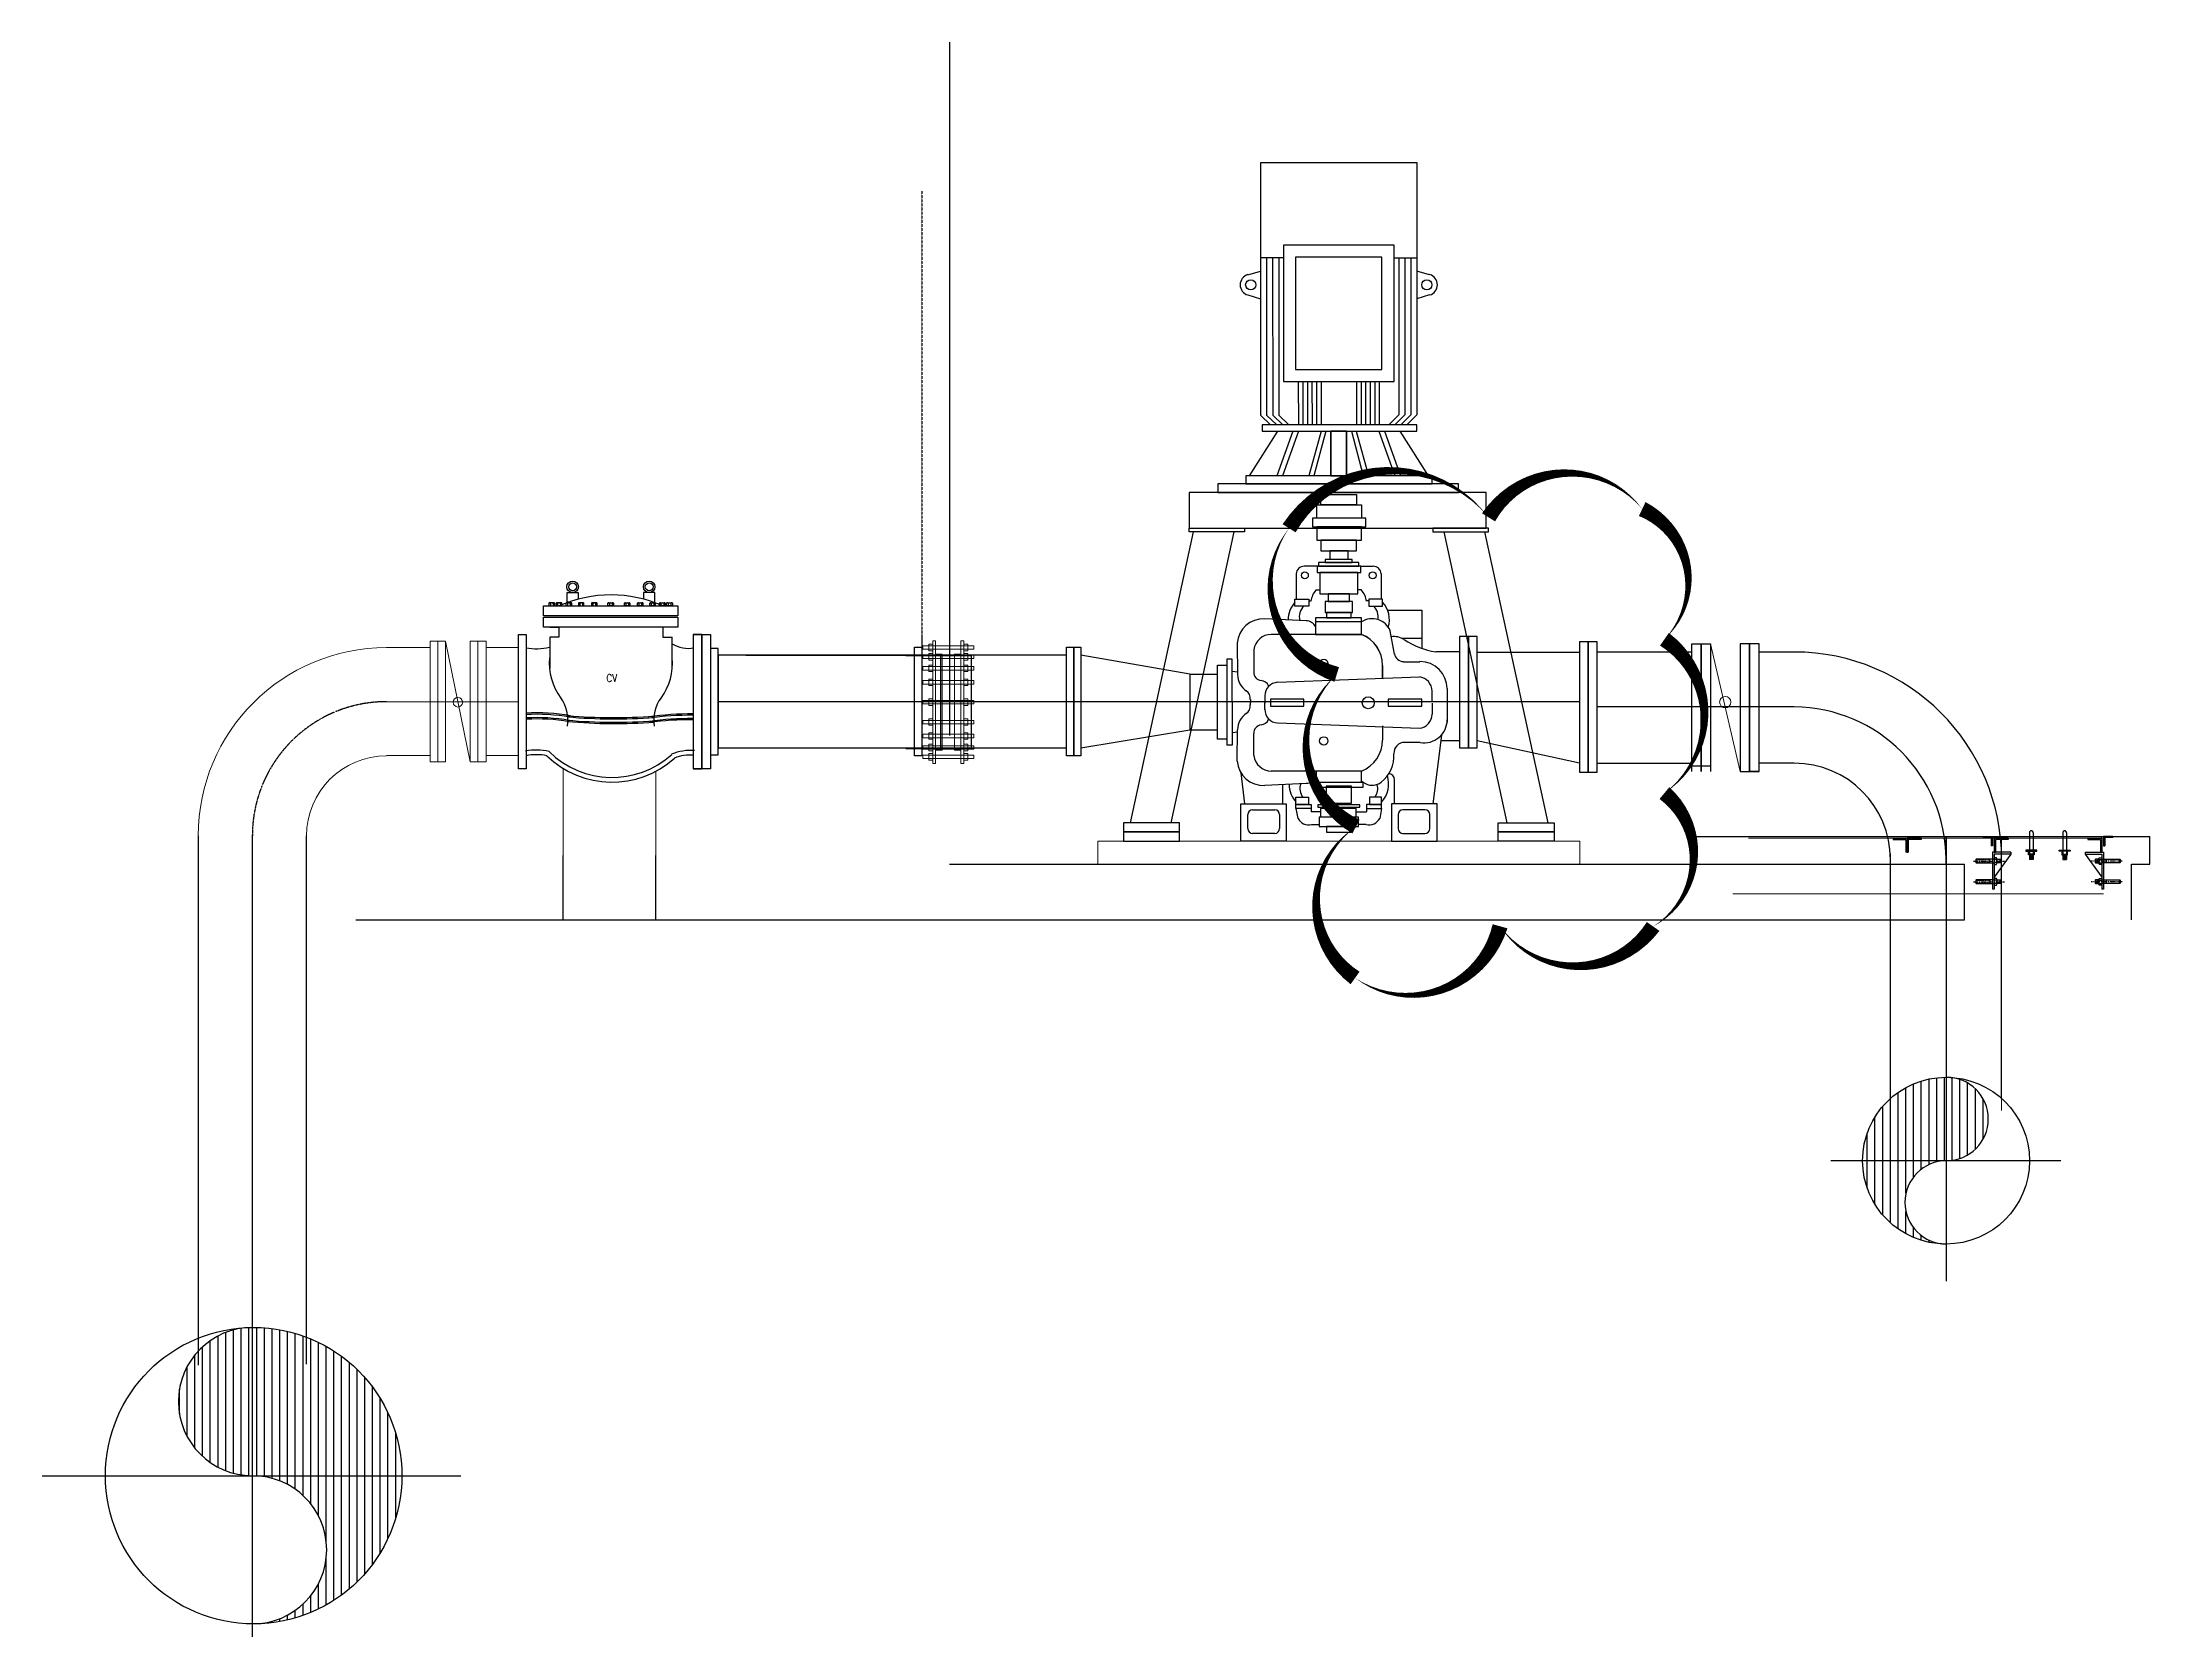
# Model space of a CAD drawing. Header units: inches. Extents: x 65545 to 131389, y 89316 to 140293.
# Drawn here: x 65545 to 76916, y 118608 to 127215 of the extents above; entities that cross this region are included whole.
import ezdxf

# ---------------------------------------------------------------- set-up
doc = ezdxf.new("R2010")
doc.units = ezdxf.units.IN
doc.header["$MEASUREMENT"] = 0
for name, pattern in [('CENTER', [2, 1.25, -0.25, 0.25, -0.25]), ('HIDDEN', [0.375, 0.25, -0.125]), ('HIDDEN2', [0.1875, 0.125, -0.0625])]:
    doc.linetypes.add(name, pattern=pattern)
for name, color, linetype in [('1', 1, 'CENTER'), ('M-HVAC-DUCT-NEW', 5, 'Continuous'), ('M-HVAC-EQPM-NEW', 5, 'Continuous'), ('M-X-BKGD', 8, 'Continuous')]:
    doc.layers.add(name, color=color, linetype=linetype)
doc.layers.add('DIM', color=251, linetype='Continuous', lineweight=0)
doc.layers.add('MECHANICAL', color=8, linetype='Continuous', lineweight=0)
doc.styles.add('SIMPLEX', font='simplex.shx')

msp = doc.modelspace()

# ---------------------------------------------------------------- texts
at = {"layer": 'M-X-BKGD', "color": 8, "style": 'SIMPLEX', "width": 0.85}
msp.add_text('CV', height=41, dxfattribs=at).set_placement((68589, 123762))

# ---------------------------------------------------------------- blocks, each defined once
blk = doc.blocks.new('FLATONTOP2')
at = {"color": 170}
for p, q in [((114666, 200998), (115219, 200998)), ((115219, 200398), (114666, 200518))]:
    blk.add_line(p, q, dxfattribs=at)
for points in [[(114666, 200481), (114666, 201082), (114619, 201082), (114619, 200481)], [(115266, 200350), (115266, 201053), (115219, 201053), (115219, 200350)]]:
    blk.add_lwpolyline(points, close=True, dxfattribs=at)

# ---------------------------------------------------------------- hatches: boundary and pattern name
at = {"layer": 'M-X-BKGD'}
h = msp.add_hatch(dxfattribs=at)
h.set_pattern_fill('ANSI31', color=8, scale=333.3333, angle=45, style=0)
h.set_pattern_definition([(90, (25807.65, 86122.216), (-41.666663, 7e-15), [])])
h.paths.add_polyline_path([(75819, 121628, -0.00354), (75825, 121627, -0.985937), (75819, 121178)])
h.paths.add_polyline_path([(75819, 121628), (75819, 121178), (75366, 121178, -0.416289)])
h.paths.add_polyline_path([(75366, 121178), (75819, 121178, 1), (75819, 120728, -0.416289)])
h = msp.add_hatch(dxfattribs=at)
h.set_pattern_fill('ANSI31', color=8, scale=333.3333, angle=45, style=0)
h.set_pattern_definition([(90, (26910.65, 86122.216), (-41.666663, 7e-15), [])])
h.paths.add_polyline_path([(66680, 120278, 0.00354), (66669, 120278, 0.985937), (66680, 119478)])
h.paths.add_polyline_path([(66680, 120278), (66680, 119478), (67486, 119478, 0.416289)])
h.paths.add_polyline_path([(67486, 119478), (66680, 119478, -1), (66680, 118678, 0.416289)])

# ---------------------------------------------------------------- linework, layer by layer
at = {"layer": '1', "color": 8, "linetype": 'HIDDEN2', "ltscale": 5}
for p, q in [((70290, 126410), (70290, 123957)), ((70290, 124053), (70290, 123902))]:
    msp.add_line(p, q, dxfattribs=at)
at = {"layer": '1', "color": 8}
msp.add_arc((67403, 122931), 724, 90, 180, dxfattribs=at)
at = {"layer": 'DIM', "color": 8, "lineweight": 0}
for p, q in [((67721, 123982), (67854, 123331)), ((67896, 123368), (67896, 123944))]:
    msp.add_line(p, q, dxfattribs=at)
msp.add_circle((67788, 123652), 25.7, dxfattribs=at)
at = {"layer": 'M-HVAC-DUCT-NEW', "color": 2}
msp.add_lwpolyline([(72272, 124591, 0, 83, 0.520567), (72529, 123802, 0, 83, 0.520567), (72633, 122981, 0, 83, 0.520567), (72628, 122164, 0, 83, 0.520567), (73410, 122443, 0, 83, 0.520567), (74236, 122442, 0, 83, 0.520567), (74297, 123162, 0, 83, 0.520567), (74297, 123992, 0, 83, 0.520567), (74177, 124695, 0, 83, 0.520567), (73348, 124650, 0, 83, 0.520567)], format="xyseb", close=True, dxfattribs=at)
at = {"layer": 'M-HVAC-EQPM-NEW', "color": 8}
for p, q in [((69341, 123906), (70252, 123906)), ((74997, 123627), (73934, 123627)), ((69380, 123406), (70252, 123406)), ((68355, 122478), (68355, 122825)), ((68855, 122478), (68855, 122825))]:
    msp.add_line(p, q, dxfattribs=at)
at = {"layer": 'M-X-BKGD', "color": 8}
for p, q in [((70440, 127215), (70440, 123957)), ((72120, 126050), (72120, 126565)), ((72120, 126565), (72962, 126565)), ((72962, 126565), (72962, 126050)), ((72118, 126050), (72118, 125202)), ((72242, 126050), (72118, 126050)), ((72150, 126050), (72151, 125202)), ((72183, 126050), (72184, 125202)), ((72216, 126050), (72216, 125202)), ((72838, 126050), (72962, 126050)), ((72864, 126050), (72864, 125203)), ((72896, 126050), (72896, 125203)), ((72929, 126050), (72929, 125203)), ((72962, 126050), (72962, 125203)), ((72050, 125959), (72118, 125979)), ((73030, 125959), (72962, 125979)), ((72050, 125850), (72118, 125830)), ((73030, 125850), (72962, 125830)), ((72321, 125382), (72322, 125149)), ((72346, 125382), (72346, 125149)), ((72371, 125382), (72371, 125149)), ((72395, 125382), (72396, 125149)), ((72420, 125382), (72420, 125149)), ((72445, 125382), (72445, 125149)), ((72635, 125383), (72635, 125149)), ((72660, 125383), (72660, 125149)), ((72684, 125383), (72684, 125149)), ((72709, 125383), (72709, 125149)), ((72734, 125383), (72734, 125149)), ((72758, 125383), (72758, 125149)), ((72118, 125202), (72172, 125149)), ((72151, 125202), (72205, 125149)), ((72184, 125202), (72238, 125149)), ((72216, 125202), (72270, 125149)), ((72864, 125203), (72810, 125149)), ((72896, 125203), (72842, 125149)), ((72929, 125203), (72875, 125149)), ((72962, 125203), (72908, 125149)), ((72209, 125115), (72056, 124874)), ((72292, 125115), (72206, 124874)), ((72323, 125115), (72237, 124874)), ((72445, 125115), (72378, 124874)), ((72470, 125115), (72406, 124874)), ((72608, 125115), (72672, 124874)), ((72634, 125115), (72701, 124874)), ((72756, 125115), (72842, 124874)), ((72787, 125115), (72873, 124874)), ((72870, 125115), (73022, 124874)), ((71754, 124572), (71414, 123001)), ((71974, 124572), (71634, 123001)), ((73106, 124572), (73446, 123001)), ((73327, 124572), (73667, 123001)), ((72311, 124346), (72311, 124208)), ((72421, 124386), (72354, 124386)), ((72643, 124352), (72437, 124352)), ((72437, 124352), (72437, 124237)), ((72643, 124237), (72643, 124352)), ((72659, 124386), (72726, 124386)), ((72769, 124346), (72769, 124208)), ((68287, 124186), (68287, 124172)), ((68302, 124186), (68302, 124172)), ((68326, 124186), (68326, 124172)), ((68341, 124186), (68341, 124172)), ((68379, 124186), (68379, 124172)), ((68394, 124186), (68394, 124172)), ((68445, 124186), (68445, 124172)), ((68460, 124186), (68460, 124172)), ((68516, 124186), (68516, 124172)), ((68531, 124186), (68531, 124172)), ((68605, 124186), (68605, 124172)), ((68620, 124186), (68620, 124172)), ((68693, 124186), (68693, 124172)), ((68708, 124186), (68708, 124172)), ((68764, 124186), (68764, 124172)), ((68779, 124186), (68779, 124172)), ((68830, 124186), (68830, 124172)), ((68845, 124186), (68845, 124172)), ((68883, 124186), (68883, 124172)), ((68898, 124186), (68898, 124172)), ((68922, 124186), (68922, 124172)), ((68937, 124186), (68937, 124172)), ((72303, 124208), (72378, 124208)), ((72303, 124171), (72303, 124208)), ((72378, 124171), (72303, 124171)), ((72378, 124208), (72378, 124171)), ((72378, 124199), (72389, 124199)), ((72417, 124258), (72437, 124258)), ((72437, 124237), (72643, 124237)), ((72614, 124195), (72466, 124195)), ((72466, 124195), (72466, 124137)), ((72597, 124237), (72483, 124237)), ((72483, 124237), (72483, 124195)), ((72483, 124195), (72597, 124195)), ((72597, 124195), (72597, 124237)), ((72614, 124137), (72614, 124195)), ((72663, 124258), (72643, 124258)), ((72702, 124199), (72690, 124199)), ((72776, 124208), (72702, 124208)), ((72702, 124208), (72702, 124171)), ((72702, 124171), (72776, 124171)), ((72776, 124171), (72776, 124208)), ((70440, 124053), (70440, 123473)), ((72364, 124091), (72141, 124102)), ((72415, 124108), (72415, 124018)), ((72663, 124108), (72415, 124108)), ((72663, 124086), (72415, 124086)), ((72466, 124137), (72614, 124137)), ((72606, 124137), (72474, 124137)), ((72474, 124137), (72474, 124108)), ((72474, 124108), (72606, 124108)), ((72606, 124108), (72606, 124137)), ((72663, 124018), (72663, 124108)), ((72803, 124149), (72988, 124149)), ((72988, 124149), (72988, 123943)), ((70290, 124002), (70290, 123481)), ((71992, 123971), (71994, 123802)), ((72415, 124018), (72176, 124018)), ((72415, 124018), (72663, 124018)), ((72663, 124018), (72415, 124018)), ((72840, 123912), (72818, 124037)), ((72878, 123998), (72988, 123998)), ((71965, 123884), (71936, 123884)), ((71936, 123884), (71936, 123421)), ((71965, 123653), (71965, 123884)), ((72081, 123935), (72081, 123815)), ((72776, 123851), (72776, 123781)), ((72776, 123781), (72776, 123851)), ((72889, 123871), (72978, 123871)), ((73192, 123924), (73063, 123924)), ((71993, 123815), (71965, 123818)), ((72975, 123788), (72210, 123759)), ((73043, 123653), (73043, 123712)), ((73124, 123726), (73124, 123545)), ((69192, 123656), (73839, 123656)), ((71965, 123653), (71965, 123421)), ((72063, 123666), (72063, 123650)), ((72063, 123639), (72063, 123655)), ((72141, 123686), (72141, 123648)), ((72141, 123613), (72141, 123651)), ((72352, 123668), (72171, 123668)), ((72171, 123668), (72171, 123631)), ((72171, 123631), (72352, 123631)), ((72352, 123631), (72352, 123668)), ((72988, 123668), (72807, 123668)), ((72807, 123668), (72807, 123631)), ((72807, 123631), (72988, 123631)), ((72988, 123631), (72988, 123668)), ((73043, 123647), (73043, 123588)), ((73124, 123651), (73124, 123557)), ((71993, 123490), (71965, 123487)), ((71992, 123334), (71994, 123503)), ((72081, 123364), (72081, 123484)), ((72975, 123511), (72210, 123540)), ((72776, 123524), (72776, 123448)), ((71965, 123421), (71936, 123421)), ((72979, 123435), (72895, 123435)), ((73094, 123475), (73048, 123103)), ((73192, 123443), (73090, 123443)), ((72012, 123272), (72032, 123103)), ((72415, 123281), (72176, 123281)), ((72663, 123281), (72415, 123281)), ((72663, 123281), (72418, 123281)), ((72418, 123281), (72418, 123220)), ((72663, 123220), (72663, 123281)), ((72364, 123214), (72141, 123203)), ((72239, 123103), (72239, 123208)), ((72411, 123192), (72411, 123220)), ((72411, 123220), (72669, 123220)), ((72669, 123192), (72411, 123192)), ((72608, 123199), (72472, 123199)), ((72472, 123199), (72472, 123107)), ((72608, 123107), (72608, 123199)), ((72669, 123220), (72669, 123192)), ((72841, 123103), (72841, 123232)), ((72011, 123103), (72257, 123103)), ((72011, 122903), (72011, 123103)), ((72050, 122970), (72050, 123046)), ((72075, 123072), (72195, 123072)), ((72221, 123046), (72221, 122970)), ((72257, 123103), (72257, 122903)), ((72309, 123140), (72376, 123140)), ((72309, 123101), (72309, 123140)), ((72376, 123101), (72309, 123101)), ((72309, 123101), (72391, 123101)), ((72309, 123078), (72309, 123101)), ((72391, 123078), (72309, 123078)), ((72309, 123078), (72320, 123025)), ((72376, 123140), (72376, 123101)), ((72391, 123101), (72391, 123078)), ((72391, 123078), (72391, 123060)), ((72442, 123060), (72391, 123060)), ((72653, 123098), (72427, 123098)), ((72427, 123098), (72427, 123085)), ((72427, 123085), (72653, 123085)), ((72646, 123031), (72434, 123031)), ((72434, 123031), (72434, 122982)), ((72634, 123079), (72442, 123079)), ((72442, 123079), (72442, 123031)), ((72472, 123107), (72608, 123107)), ((72489, 123085), (72489, 123079)), ((72491, 123107), (72491, 123098)), ((72588, 123079), (72588, 123085)), ((72589, 123098), (72589, 123107)), ((72634, 123031), (72634, 123079)), ((72634, 123060), (72689, 123060)), ((72646, 122982), (72646, 123031)), ((72653, 123085), (72653, 123098)), ((72771, 123101), (72689, 123101)), ((72689, 123101), (72689, 123078)), ((72689, 123078), (72771, 123078)), ((72689, 123078), (72689, 123060)), ((72771, 123140), (72705, 123140)), ((72705, 123140), (72705, 123101)), ((72705, 123101), (72771, 123101)), ((72771, 123078), (72761, 123025)), ((72771, 123101), (72771, 123140)), ((72771, 123078), (72771, 123101)), ((73070, 123103), (72824, 123103)), ((72824, 123103), (72824, 122903)), ((72860, 123046), (72860, 122970)), ((73005, 123072), (72886, 123072)), ((73031, 122970), (73031, 123046)), ((73070, 122903), (73070, 123103)), ((66679, 118608), (66679, 122936)), ((72195, 122944), (72075, 122944)), ((72392, 122992), (72434, 122992)), ((72434, 122982), (72646, 122982)), ((72607, 122982), (72474, 122982)), ((72474, 122982), (72474, 122951)), ((72474, 122951), (72607, 122951)), ((72607, 122951), (72607, 122982)), ((72688, 122992), (72646, 122992)), ((72886, 122944), (73005, 122944)), ((74416, 122928), (76916, 122928)), ((75531, 122918), (75606, 122918)), ((75531, 122918), (75531, 122912)), ((75606, 122918), (75606, 122843)), ((75681, 122918), (75606, 122918)), ((75606, 122918), (75606, 122843)), ((75681, 122918), (75681, 122912)), ((75816, 122928), (75816, 120527)), ((75816, 122778), (75816, 122928)), ((76016, 122928), (76066, 122928)), ((76016, 122928), (76016, 122922)), ((76016, 122922), (76060, 122922)), ((76060, 122922), (76060, 122878)), ((76066, 122928), (76066, 122878)), ((76151, 122918), (76076, 122918)), ((76076, 122918), (76076, 122843)), ((76151, 122918), (76151, 122912)), ((76266, 122948), (76266, 122848)), ((76286, 122948), (76286, 122848)), ((76446, 122948), (76446, 122848)), ((76466, 122948), (76466, 122848)), ((76581, 122918), (76656, 122918)), ((76581, 122918), (76581, 122912)), ((76656, 122918), (76656, 122928)), ((76656, 122918), (76656, 122843)), ((76716, 122928), (76666, 122928)), ((76666, 122928), (76666, 122878)), ((76716, 122922), (76672, 122922)), ((76672, 122922), (76672, 122878)), ((76716, 122928), (76716, 122922)), ((76916, 122778), (76916, 122928)), ((72257, 122903), (72011, 122903)), ((72824, 122903), (73070, 122903)), ((75531, 122912), (75600, 122912)), ((75600, 122912), (75600, 122843)), ((75606, 122843), (75600, 122843)), ((75606, 122843), (75612, 122843)), ((75681, 122912), (75612, 122912)), ((75612, 122912), (75612, 122843)), ((75978, 122805), (75976, 122803)), ((75976, 122803), (75976, 122787)), ((76076, 122805), (75978, 122805)), ((75978, 122785), (75978, 122805)), ((76066, 122878), (76060, 122878)), ((76166, 122843), (76066, 122843)), ((76066, 122843), (76066, 122643)), ((76076, 122843), (76082, 122843)), ((76166, 122833), (76076, 122833)), ((76076, 122833), (76076, 122643)), ((76166, 122833), (76076, 122708)), ((76089, 122803), (76076, 122803)), ((76151, 122912), (76082, 122912)), ((76082, 122912), (76082, 122843)), ((76090, 122782), (76090, 122808)), ((76090, 122805), (76108, 122805)), ((76090, 122805), (76090, 122785)), ((76108, 122805), (76110, 122803)), ((76108, 122785), (76108, 122805)), ((76110, 122803), (76110, 122787)), ((76166, 122843), (76166, 122833)), ((76291, 122833), (76261, 122833)), ((76265, 122825), (76285, 122825)), ((76265, 122821), (76285, 122821)), ((76265, 122817), (76285, 122817)), ((76265, 122813), (76285, 122813)), ((76265, 122809), (76285, 122809)), ((76266, 122848), (76266, 122828)), ((76266, 122828), (76266, 122803)), ((76266, 122805), (76286, 122805)), ((76286, 122803), (76266, 122803)), ((76267, 122827), (76284, 122827)), ((76267, 122823), (76284, 122823)), ((76267, 122819), (76284, 122819)), ((76267, 122815), (76284, 122815)), ((76267, 122811), (76284, 122811)), ((76267, 122807), (76284, 122807)), ((76286, 122848), (76286, 122828)), ((76286, 122828), (76286, 122803)), ((76441, 122833), (76471, 122833)), ((76446, 122848), (76446, 122828)), ((76446, 122828), (76446, 122803)), ((76466, 122825), (76446, 122825)), ((76466, 122821), (76446, 122821)), ((76466, 122817), (76446, 122817)), ((76466, 122813), (76446, 122813)), ((76466, 122809), (76446, 122809)), ((76466, 122805), (76446, 122805)), ((76446, 122803), (76466, 122803)), ((76464, 122827), (76447, 122827)), ((76464, 122823), (76447, 122823)), ((76464, 122819), (76447, 122819)), ((76464, 122815), (76447, 122815)), ((76464, 122811), (76447, 122811)), ((76464, 122807), (76447, 122807)), ((76466, 122848), (76466, 122828)), ((76466, 122828), (76466, 122803)), ((76566, 122843), (76666, 122843)), ((76566, 122843), (76566, 122833)), ((76566, 122833), (76656, 122833)), ((76566, 122833), (76656, 122708)), ((76581, 122912), (76650, 122912)), ((76623, 122805), (76621, 122803)), ((76621, 122803), (76621, 122787)), ((76641, 122805), (76623, 122805)), ((76623, 122785), (76623, 122805)), ((76641, 122782), (76641, 122808)), ((76641, 122805), (76641, 122785)), ((76642, 122803), (76656, 122803)), ((76650, 122912), (76650, 122843)), ((76656, 122843), (76650, 122843)), ((76656, 122833), (76656, 122643)), ((76656, 122805), (76754, 122805)), ((76666, 122878), (76672, 122878)), ((76666, 122843), (76666, 122643)), ((76679, 122805), (76679, 122785)), ((76754, 122805), (76756, 122803)), ((76754, 122785), (76754, 122805)), ((76756, 122803), (76756, 122787)), ((70440, 122778), (75916, 122778)), ((70440, 122778), (70966, 122778)), ((75816, 122778), (75916, 122778)), ((75916, 122478), (75916, 122778)), ((75978, 122785), (75976, 122787)), ((75978, 122693), (75976, 122691)), ((75976, 122691), (75976, 122675)), ((75978, 122785), (76076, 122785)), ((76076, 122693), (75978, 122693)), ((75978, 122673), (75978, 122693)), ((76052, 122693), (76052, 122673)), ((76089, 122786), (76076, 122786)), ((76089, 122691), (76076, 122691)), ((76108, 122785), (76090, 122785)), ((76090, 122670), (76090, 122696)), ((76090, 122693), (76108, 122693)), ((76090, 122693), (76090, 122673)), ((76108, 122785), (76110, 122787)), ((76108, 122693), (76110, 122691)), ((76108, 122673), (76108, 122693)), ((76110, 122691), (76110, 122675)), ((76623, 122785), (76621, 122787)), ((76623, 122693), (76621, 122691)), ((76621, 122691), (76621, 122675)), ((76623, 122785), (76641, 122785)), ((76641, 122693), (76623, 122693)), ((76623, 122673), (76623, 122693)), ((76641, 122670), (76641, 122696)), ((76641, 122693), (76641, 122673)), ((76642, 122786), (76656, 122786)), ((76642, 122691), (76656, 122691)), ((76754, 122785), (76656, 122785)), ((76656, 122693), (76754, 122693)), ((76679, 122693), (76679, 122673)), ((76754, 122785), (76756, 122787)), ((76754, 122693), (76756, 122691)), ((76754, 122673), (76754, 122693)), ((76756, 122691), (76756, 122675)), ((76816, 122778), (76916, 122778)), ((76816, 122478), (76816, 122778)), ((75978, 122673), (75976, 122675)), ((75978, 122673), (76076, 122673)), ((76089, 122674), (76076, 122674)), ((76108, 122673), (76090, 122673)), ((76108, 122673), (76110, 122675)), ((76623, 122673), (76621, 122675)), ((76623, 122673), (76641, 122673)), ((76642, 122674), (76656, 122674)), ((76754, 122673), (76656, 122673)), ((76666, 122643), (76656, 122643)), ((76754, 122673), (76756, 122675)), ((67237, 122478), (70266, 122478)), ((70266, 122478), (75916, 122478)), ((74178, 122478), (75916, 122478)), ((76436, 121178), (75195, 121178)), ((65545, 119478), (67803, 119478))]:
    msp.add_line(p, q, dxfattribs=at)
at = {"layer": 'M-X-BKGD', "color": 8, "linetype": 'Continuous', "ltscale": 10}
for p, q in [((69150, 124005), (69150, 123306)), ((69150, 124005), (69150, 123306)), ((69192, 123943), (69150, 123943)), ((69192, 123368), (69192, 123943)), ((74445, 123278), (74445, 123968)), ((74445, 123968), (74495, 123968)), ((74495, 123278), (74495, 123968)), ((74495, 123968), (74545, 123968)), ((74495, 123968), (74495, 123278)), ((74545, 123968), (74545, 123278)), ((74755, 123968), (74705, 123968)), ((74705, 123968), (74705, 123278)), ((74808, 123968), (74755, 123968)), ((74755, 123278), (74755, 123968)), ((74808, 123968), (74755, 123968)), ((74755, 123968), (74755, 123278)), ((74808, 123278), (74808, 123968)), ((74808, 123278), (74808, 123968)), ((71071, 123906), (69192, 123906)), ((69192, 123906), (69192, 123406)), ((70392, 123902), (70205, 123902)), ((70559, 123902), (70392, 123902)), ((71736, 123803), (71149, 123906)), ((74445, 123923), (73934, 123923)), ((74445, 123323), (74445, 123923)), ((74997, 123923), (74808, 123923)), ((71736, 123803), (71736, 123503)), ((71736, 123803), (71886, 123803)), ((71149, 123406), (71736, 123503)), ((71736, 123503), (71886, 123503)), ((69192, 123406), (71071, 123406)), ((70205, 123402), (70392, 123402)), ((69150, 123368), (69192, 123368)), ((73934, 123323), (74445, 123323)), ((74495, 123308), (74445, 123308)), ((74545, 123308), (74495, 123308)), ((74705, 123278), (74755, 123278)), ((74808, 123278), (74755, 123278)), ((74755, 123278), (74808, 123278)), ((74997, 123323), (74808, 123323)), ((66388, 120075), (66388, 122931)), ((66971, 120079), (66971, 122931)), ((76116, 121513), (76116, 122928)), ((75516, 121513), (75516, 122834))]:
    msp.add_line(p, q, dxfattribs=at)
at = {"layer": 'M-X-BKGD', "color": 8, "lineweight": 0}
for p, q in [((70350, 123322), (70350, 123983)), ((70350, 123983), (70365, 123983)), ((70365, 123322), (70365, 123983)), ((70502, 123322), (70502, 123983)), ((70517, 123983), (70502, 123983)), ((70517, 123322), (70517, 123983)), ((73239, 123956), (73239, 123406)), ((74545, 123968), (74705, 123278)), ((70319, 123902), (70277, 123902)), ((70365, 123912), (70401, 123912)), ((70392, 123402), (70392, 123902)), ((70401, 123393), (70401, 123912)), ((70467, 123393), (70467, 123912)), ((70502, 123912), (70467, 123912)), ((70559, 123902), (70559, 123402)), ((71936, 123853), (71936, 123453)), ((71936, 123853), (71936, 123453)), ((74755, 123323), (74755, 123923)), ((70365, 123393), (70401, 123393)), ((70365, 123393), (70401, 123393)), ((70502, 123393), (70467, 123393)), ((70502, 123393), (70467, 123393)), ((68355, 123296), (68355, 122782)), ((68855, 123280), (68855, 122782)), ((70350, 123322), (70365, 123322)), ((70517, 123322), (70502, 123322)), ((74751, 122918), (76581, 122918)), ((76076, 122918), (76076, 122928)), ((72257, 122903), (72824, 122903)), ((76052, 122805), (76052, 122785)), ((76066, 122643), (76076, 122643))]:
    msp.add_line(p, q, dxfattribs=at)
at = {"layer": 'M-X-BKGD', "color": 8, "lineweight": 0, "ltscale": 10}
for p, q in [((67403, 123655), (68114, 123655)), ((76116, 122928), (76116, 121448)), ((74666, 122618), (76666, 122618))]:
    msp.add_line(p, q, dxfattribs=at)
at = {"layer": 'M-X-BKGD', "color": 8, "linetype": 'HIDDEN'}
for p, q in [((75978, 122803), (76052, 122803)), ((76108, 122803), (76090, 122803)), ((76623, 122803), (76641, 122803)), ((76754, 122803), (76679, 122803)), ((76052, 122787), (75978, 122787)), ((75978, 122691), (76052, 122691)), ((76090, 122787), (76108, 122787)), ((76108, 122691), (76090, 122691)), ((76641, 122787), (76623, 122787)), ((76623, 122691), (76641, 122691)), ((76679, 122787), (76754, 122787)), ((76754, 122691), (76679, 122691)), ((76052, 122675), (75978, 122675)), ((76090, 122675), (76108, 122675)), ((76641, 122675), (76623, 122675)), ((76679, 122675), (76754, 122675))]:
    msp.add_line(p, q, dxfattribs=at)
at = {"layer": 'M-X-BKGD', "color": 8, "linetype": 'CENTER', "ltscale": 20}
for p, q in [((75965, 122795), (76132, 122795)), ((76766, 122795), (76599, 122795)), ((75965, 122683), (76132, 122683)), ((76766, 122683), (76599, 122683))]:
    msp.add_line(p, q, dxfattribs=at)
at = {"layer": 'M-X-BKGD', "color": 8}
for points in [[(72838, 126119), (72242, 126119), (72242, 125383), (72838, 125383)], [(72773, 126055), (72306, 126055), (72306, 125447), (72773, 125447)], [(72961, 125149), (72127, 125149), (72127, 125115), (72961, 125115)], [(72581, 125115), (72498, 125115), (72498, 124874), (72581, 124874)], [(72498, 125115), (72581, 125115), (72581, 124874), (72498, 124874)], [(73044, 124874), (72039, 124874), (72039, 124830), (73044, 124830)], [(73336, 124784), (71733, 124784), (71733, 124592), (73336, 124592)], [(73185, 124830), (71887, 124830), (71887, 124784), (73185, 124784)], [(72636, 124717), (72444, 124717), (72444, 124773), (72636, 124773)], [(72686, 124646), (72399, 124646), (72399, 124598), (72686, 124598)], [(72663, 124646), (72422, 124646), (72422, 124717), (72663, 124717)], [(71733, 124592), (72032, 124592), (72032, 124572), (71733, 124572)], [(72663, 124598), (72422, 124598), (72422, 124526), (72663, 124526)], [(72636, 124526), (72444, 124526), (72444, 124470), (72636, 124470)], [(73347, 124592), (73048, 124592), (73048, 124572), (73347, 124572)], [(72648, 124406), (72430, 124406), (72430, 124387), (72648, 124387)], [(72613, 124423), (72466, 124423), (72466, 124406), (72613, 124406)], [(72590, 124470), (72491, 124470), (72491, 124424), (72590, 124424)], [(72659, 124386), (72423, 124386), (72423, 124352), (72659, 124352)], [(68974, 124118), (68250, 124118), (68250, 124172), (68974, 124172)], [(68974, 124057), (68250, 124057), (68250, 124111), (68974, 124111)], [(68156, 123293), (68114, 123293), (68114, 124017), (68156, 124017)], [(69104, 124017), (69057, 124017), (69057, 123293), (69104, 123293)], [(69104, 124017), (69150, 124017), (69150, 123293), (69104, 123293)], [(70252, 123363), (70252, 123949), (70291, 123949), (70291, 123363)], [(71071, 123363), (71071, 123949), (71110, 123949), (71110, 123363)], [(71110, 123363), (71110, 123949), (71149, 123949), (71149, 123363)], [(73239, 123406), (73239, 124007), (73192, 124007), (73192, 123406)], [(73934, 123275), (73934, 123978), (73886, 123978), (73886, 123275)], [(71681, 123001), (71378, 123001), (71378, 122952), (71681, 122952)], [(71681, 122952), (71378, 122952), (71378, 122903), (71681, 122903)], [(73400, 123001), (73702, 123001), (73702, 122952), (73400, 122952)], [(73400, 122952), (73702, 122952), (73702, 122903), (73400, 122903)], [(76246, 122853), (76246, 122848), (76306, 122848), (76306, 122853)], [(76291, 122828), (76261, 122828), (76261, 122848), (76291, 122848)], [(76486, 122853), (76486, 122848), (76426, 122848), (76426, 122853)], [(76441, 122828), (76471, 122828), (76471, 122848), (76441, 122848)]]:
    msp.add_lwpolyline(points, close=True, dxfattribs=at)
for points in [[(68279, 124186), (68279, 124172), (68310, 124172), (68310, 124186)], [(68306, 124188), (68283, 124188)], [(68318, 124186), (68318, 124172), (68349, 124172), (68349, 124186)], [(68345, 124188), (68322, 124188)], [(68371, 124186), (68371, 124172), (68402, 124172), (68402, 124186)], [(68398, 124188), (68375, 124188)], [(68386, 124193), (68377, 124193), (68377, 124244), (68437, 124244), (68437, 124209)], [(68438, 124186), (68438, 124172), (68468, 124172), (68468, 124186)], [(68464, 124188), (68441, 124188)], [(68508, 124186), (68508, 124172), (68539, 124172), (68539, 124186)], [(68535, 124188), (68512, 124188)], [(68627, 124186), (68627, 124172), (68597, 124172), (68597, 124186)], [(68601, 124188), (68624, 124188)], [(68716, 124186), (68716, 124172), (68686, 124172), (68686, 124186)], [(68689, 124188), (68712, 124188)], [(68786, 124186), (68786, 124172), (68756, 124172), (68756, 124186)], [(68760, 124188), (68783, 124188)], [(68841, 124193), (68850, 124193), (68850, 124244), (68790, 124244), (68790, 124209)], [(68853, 124186), (68853, 124172), (68823, 124172), (68823, 124186)], [(68826, 124188), (68849, 124188)], [(68906, 124186), (68906, 124172), (68875, 124172), (68875, 124186)], [(68879, 124188), (68902, 124188)], [(68945, 124186), (68945, 124172), (68914, 124172), (68914, 124186)], [(68918, 124188), (68941, 124188)], [(68944, 124057), (68283, 124057)], [(68283, 124057), (68333, 124057), (68333, 124003), (68283, 124003)], [(68944, 124057), (68893, 124057), (68893, 124003), (68944, 124003)], [(68283, 124003), (68283, 123834)], [(68944, 123834), (68944, 124003)], [(69061, 124017), (69104, 124017), (69104, 123293), (69061, 123293)], [(76089, 122812), (76076, 122812), (76076, 122777), (76089, 122777)], [(76642, 122812), (76656, 122812), (76656, 122777), (76642, 122777)], [(76089, 122700), (76076, 122700), (76076, 122665), (76089, 122665)], [(76642, 122700), (76656, 122700), (76656, 122665), (76642, 122665)]]:
    msp.add_lwpolyline(points, dxfattribs=at)
at = {"layer": 'M-X-BKGD', "color": 8, "lineweight": 0}
for points in [[(70296, 123938), (70571, 123938), (70571, 123956), (70296, 123956)], [(70329, 123929), (70350, 123929), (70350, 123965), (70329, 123965)], [(70538, 123929), (70517, 123929), (70517, 123965), (70538, 123965)], [(70296, 123888), (70571, 123888), (70571, 123907), (70296, 123907)], [(70296, 123826), (70571, 123826), (70571, 123845), (70296, 123845)], [(70329, 123880), (70350, 123880), (70350, 123915), (70329, 123915)], [(70329, 123818), (70350, 123818), (70350, 123853), (70329, 123853)], [(70538, 123880), (70517, 123880), (70517, 123915), (70538, 123915)], [(70538, 123818), (70517, 123818), (70517, 123853), (70538, 123853)], [(70296, 123750), (70571, 123750), (70571, 123769), (70296, 123769)], [(70329, 123742), (70350, 123742), (70350, 123777), (70329, 123777)], [(70538, 123742), (70517, 123742), (70517, 123777), (70538, 123777)], [(70296, 123643), (70571, 123643), (70571, 123662), (70296, 123662)], [(70329, 123635), (70350, 123635), (70350, 123670), (70329, 123670)], [(70538, 123635), (70517, 123635), (70517, 123670), (70538, 123670)], [(70296, 123554), (70571, 123554), (70571, 123536), (70296, 123536)], [(70329, 123563), (70350, 123563), (70350, 123528), (70329, 123528)], [(70329, 123487), (70350, 123487), (70350, 123452), (70329, 123452)], [(70538, 123563), (70517, 123563), (70517, 123528), (70538, 123528)], [(70538, 123487), (70517, 123487), (70517, 123452), (70538, 123452)], [(70296, 123479), (70571, 123479), (70571, 123460), (70296, 123460)], [(70296, 123417), (70571, 123417), (70571, 123398), (70296, 123398)], [(70329, 123425), (70350, 123425), (70350, 123390), (70329, 123390)], [(70329, 123375), (70350, 123375), (70350, 123340), (70329, 123340)], [(70538, 123425), (70517, 123425), (70517, 123390), (70538, 123390)], [(70538, 123375), (70517, 123375), (70517, 123340), (70538, 123340)], [(70296, 123367), (70571, 123367), (70571, 123348), (70296, 123348)], [(71240, 122778), (73840, 122778), (73840, 122903), (71240, 122903)]]:
    msp.add_lwpolyline(points, close=True, dxfattribs=at)
at = {"layer": 'M-X-BKGD', "color": 8, "linetype": 'Continuous', "ltscale": 10}
for points in [[(70392, 123402), (70559, 123402), (70559, 123902), (70392, 123902)], [(71886, 123853), (71936, 123853), (71936, 123453), (71886, 123453)]]:
    msp.add_lwpolyline(points, close=True, dxfattribs=at)
at = {"layer": 'M-X-BKGD', "color": 8}
for centre, radius in [((72065, 125905), 27.3), ((73015, 125905), 27.3), ((68407, 124275), 31.2), ((68407, 124275), 21.4), ((68820, 124275), 31.2), ((68820, 124275), 21.4), ((72357, 124337), 18.6), ((72723, 124337), 18.6), ((72459, 123862), 22.8), ((72699, 123649), 32.2), ((72459, 123443), 22.8)]:
    msp.add_circle(centre, radius, dxfattribs=at)
at = {"layer": 'M-X-BKGD', "color": 8, "lineweight": 0}
msp.add_circle((74625, 123653), 30.8, dxfattribs=at)
at = {"layer": 'M-X-BKGD', "color": 8, "linetype": 'Continuous', "ltscale": 10}
for centre, radius in [((75816, 121178), 450), ((66686, 119478), 800)]:
    msp.add_circle(centre, radius, dxfattribs=at)
at = {"layer": 'M-X-BKGD', "color": 8, "lineweight": 0, "ltscale": 10}
msp.add_circle((75816, 121178), 450, dxfattribs=at)
at = {"layer": 'M-X-BKGD', "color": 8}
for centre, radius, start, end in [((72065, 125905), 57, 105.8678, 254.1322), ((73015, 125905), 57, 285.8678, 74.1322), ((72352, 124345), 41.1, 87.8701, 178.7187), ((72727, 124345), 41.1, 1.2813, 92.1299), ((68283, 124184), 4.5, 30.9909, 149.8128), ((68294, 124174), 14.2, 58.1285, 122.285), ((68306, 124184), 4.5, 30.1872, 149.0091), ((68322, 124184), 4.5, 30.9909, 149.8128), ((68333, 124174), 14.2, 58.1285, 122.285), ((68614, 123532), 699, 66.2817, 113.7183), ((68345, 124184), 4.5, 30.1872, 149.0091), ((68375, 124184), 4.5, 30.9909, 149.8128), ((68386, 124174), 14.2, 58.1285, 122.285), ((68398, 124184), 4.5, 30.1872, 149.0091), ((68442, 124184), 4.5, 30.9909, 149.8128), ((68453, 124174), 14.2, 58.1285, 122.285), ((68464, 124184), 4.5, 30.1872, 149.0091), ((68512, 124184), 4.5, 30.9909, 149.8128), ((68523, 124174), 14.2, 58.1285, 122.285), ((68535, 124184), 4.5, 30.1872, 149.0091), ((68601, 124184), 4.5, 30.9909, 149.8128), ((68612, 124174), 14.2, 57.715, 121.8715), ((68623, 124184), 4.5, 30.1872, 149.0091), ((68690, 124184), 4.5, 30.9909, 149.8128), ((68701, 124174), 14.2, 57.715, 121.8715), ((68712, 124184), 4.5, 30.1872, 149.0091), ((68760, 124184), 4.5, 30.9909, 149.8128), ((68771, 124174), 14.2, 57.715, 121.8715), ((68783, 124184), 4.5, 30.1872, 149.0091), ((68827, 124184), 4.5, 30.9909, 149.8128), ((68838, 124174), 14.2, 57.715, 121.8715), ((68849, 124184), 4.5, 30.1872, 149.0091), ((68879, 124184), 4.5, 30.9909, 149.8128), ((68891, 124174), 14.2, 57.715, 121.8715), ((68902, 124184), 4.5, 30.1872, 149.0091), ((68918, 124184), 4.5, 30.9909, 149.8128), ((68930, 124174), 14.2, 57.715, 121.8715), ((68941, 124184), 4.5, 30.1872, 149.0091), ((72407, 124097), 140, 137.6023, 180.4124), ((72400, 124115), 73.4, 130.4631, 197.6685), ((72506, 124180), 118, 139.3957, 171.1803), ((72573, 124180), 118, 8.8197, 40.6043), ((72679, 124115), 73.4, 346.8391, 49.5369), ((72673, 124097), 140, 343.4724, 42.3977), ((72133, 123961), 141, 87.0645, 176.2692), ((72364, 124035), 56.4, 26.6279, 90.0105), ((72720, 123997), 106, 22.4314, 122.2237), ((68213, 124241), 300, 258.9851, 283.323), ((69034, 124121), 178, 239.7033, 278.7764), ((72176, 123923), 95, 90, 172.6799), ((72599, 123853), 177, 359.4174, 68.6943), ((72596, 123851), 180, 0, 68.1117), ((72838, 123909), 97.5, 56.4733, 98.6152), ((73131, 124350), 431, 236.4733, 261.0023), ((68599, 123863), 318, 174.6648, 216.3101), ((68628, 123863), 318, 323.6899, 5.3352), ((72891, 123924), 52.4, 192.4494, 267.2059), ((72978, 123726), 146, 0, 90), ((72100, 123802), 106, 180.3812, 236.3475), ((72013, 123672), 50, 353.4139, 56.3475), ((72127, 123815), 45.9, 180, 262.6699), ((72115, 123720), 50.5, 23.0798, 82.6699), ((72213, 123688), 71.7, 92.1589, 181.4785), ((72966, 123712), 77, 0, 83.417), ((68178, 123555), 204, 350.948, 36.3101), ((69048, 123555), 204, 143.6899, 189.052), ((72013, 123633), 50, 303.6525, 6.5861), ((72213, 123612), 71.7, 178.5215, 267.8411), ((74991, 122802), 825, 0.1697, 89.5902), ((68217, 122587), 1008, 79.8995, 93.4907), ((68217, 122586), 1001, 79.8928, 93.493), ((68217, 122586), 983, 79.8735, 93.4996), ((68217, 122586), 976, 79.8664, 93.5021), ((68632, 126343), 2806, 264.8276, 274.389), ((68632, 126343), 2799, 264.8276, 274.389), ((68632, 126343), 2774, 264.8276, 274.389), ((68632, 126343), 2781, 264.8276, 274.389), ((69046, 121904), 1685, 89.6242, 97.8081), ((69046, 121904), 1678, 89.6245, 97.8029), ((69046, 121904), 1660, 89.6252, 97.7883), ((69046, 121904), 1654, 89.6254, 97.7829), ((72100, 123503), 106, 123.6525, 179.6188), ((72127, 123484), 45.9, 97.3301, 180), ((72115, 123580), 50.5, 277.3301, 336.9202), ((72966, 123588), 77, 276.583, 0), ((73001, 123557), 124, 259.9296, 0), ((68213, 123077), 317, 77.8115, 101.001), ((68619, 123726), 480, 225.0391, 312.2986), ((69041, 123141), 251, 84.7569, 113.5094), ((72596, 123448), 180, 291.8883, 0), ((72653, 123365), 185, 308.7438, 2.9316), ((72895, 123378), 57.6, 90, 182.9316), ((68212, 123084), 285, 78.6975, 101.3025), ((68619, 123726), 505, 225.9611, 312.001), ((68619, 123726), 505, 225.9611, 228.2466), ((68619, 123726), 505, 310.2283, 312.001), ((69041, 123134), 233, 85.049, 111.4015), ((72133, 123344), 141, 183.7308, 272.9355), ((72176, 123376), 95, 187.3201, 270), ((72662, 123212), 147, 318.1613, 17.6103), ((72807, 123232), 34.5, 0.858, 87.2964), ((72419, 123212), 147, 181.0117, 221.8387), ((72404, 123187), 73.9, 160.0545, 219.6021), ((72364, 123271), 56.4, 269.9895, 341.0457), ((72950, 123715), 567, 239.7144, 242.0741), ((72720, 123281), 77.1, 242.0741, 308.7438), ((72677, 123187), 73.9, 320.3979, 17.299), ((72075, 123046), 25.7, 90, 180), ((72195, 123046), 25.7, 0, 90), ((72886, 123046), 25.7, 90, 180), ((73005, 123046), 25.7, 0, 90), ((72075, 122970), 25.7, 180, 270), ((72195, 122970), 25.7, 270, 0), ((72378, 123056), 65.5, 207.8449, 282.7101), ((72703, 123056), 65.5, 257.2899, 332.1551), ((72886, 122970), 25.7, 180, 270), ((73005, 122970), 25.7, 270, 0), ((76276, 122948), 10, 0, 180), ((76456, 122948), 10, 0, 180), ((76083, 122808), 7.4, 324.1655, 35.8345), ((76063, 122795), 27.5, 341.6338, 18.3662), ((76648, 122808), 7.4, 144.1655, 215.8345), ((76668, 122795), 27.5, 161.6338, 198.3662), ((76083, 122782), 7.4, 324.1654, 35.8346), ((76083, 122696), 7.4, 324.1655, 35.8345), ((76063, 122683), 27.5, 341.6338, 18.3662), ((76648, 122782), 7.4, 144.1654, 215.8346), ((76648, 122696), 7.4, 144.1655, 215.8345), ((76668, 122683), 27.5, 161.6338, 198.3662), ((76083, 122670), 7.4, 324.1654, 35.8346), ((76648, 122670), 7.4, 144.1654, 215.8346), ((75819, 121403), 225, 270, 90), ((75819, 120953), 225, 90, 270), ((66680, 119878), 400, 90, 270), ((66680, 119078), 400, 270, 90)]:
    msp.add_arc(centre, radius, start, end, dxfattribs=at)
at = {"layer": 'M-X-BKGD', "color": 8, "linetype": 'Continuous', "ltscale": 10}
for radius in [1119, 519]:
    msp.add_arc((74997, 122804), radius, 0, 90, dxfattribs=at)
at = {"layer": 'MECHANICAL', "color": 8, "linetype": 'Continuous', "ltscale": 10}
for p, q in [((67638, 123947), (67403, 123947)), ((67638, 123331), (67638, 123982)), ((67638, 123982), (67679, 123982)), ((67638, 123368), (67638, 123944)), ((67679, 123331), (67679, 123982)), ((67679, 123982), (67721, 123982)), ((67679, 123982), (67679, 123331)), ((67721, 123982), (67721, 123331)), ((67896, 123982), (67854, 123982)), ((67854, 123982), (67854, 123331)), ((67940, 123982), (67896, 123982)), ((67896, 123331), (67896, 123982)), ((67940, 123982), (67896, 123982)), ((67896, 123982), (67896, 123331)), ((67940, 123331), (67940, 123982)), ((67940, 123331), (67940, 123982)), ((68114, 123947), (67940, 123947)), ((67638, 123364), (67403, 123364)), ((67679, 123331), (67638, 123331)), ((67721, 123331), (67679, 123331)), ((67854, 123331), (67896, 123331)), ((67940, 123331), (67896, 123331)), ((67896, 123331), (67940, 123331)), ((68114, 123364), (67940, 123364))]:
    msp.add_line(p, q, dxfattribs=at)
for radius in [1016, 432]:
    msp.add_arc((67403, 122931), radius, 90, 180, dxfattribs=at)

# ---------------------------------------------------------------- block references
at = {"layer": 'M-HVAC-EQPM-NEW', "color": 8}
msp.add_blockref('FLATONTOP2', (-41380, -77075), dxfattribs=at)

msp.set_redraw_order([(e.dxf.handle, doc.entitydb.next_handle()) for e in msp.query("TEXT MTEXT ATTDEF DIMENSION ARC_DIMENSION")])  # texts and dimensions are drawn at this point

doc.saveas('drawing.dxf')
